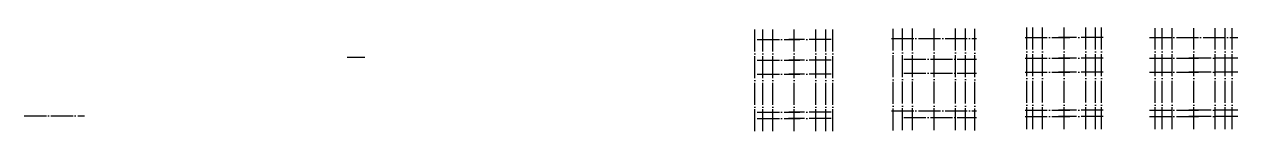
# Model space of a CAD drawing. Extents: x -144404 to 147451, y -180554 to 49126.
# Drawn here: x -72338 to 147451, y 29920 to 49126 of the extents above; entities that cross this region are included whole.
import ezdxf

# ---------------------------------------------------------------- set-up
doc = ezdxf.new("R2010")
doc.units = 0
doc.header["$LTSCALE"] = 2000
doc.header["$MEASUREMENT"] = 0
doc.linetypes.add('DOTE', pattern=[2.42, 2, -0.2, 0.02, -0.2])
doc.layers.add('DOTE', color=1, linetype='DOTE')

msp = doc.modelspace()

# ---------------------------------------------------------------- linework, layer by layer
at = {"layer": 'DOTE'}
for p, q in [((60014.9, 29920), (60014.9, 48759.4)), ((61433.4, 29920), (61433.4, 48759.4)), ((63233.4, 29920), (63233.4, 48759.4)), ((67133.4, 29920), (67133.4, 48759.4)), ((67133.4, 29920), (67133.4, 48759.4)), ((71033.4, 29920), (71033.4, 48759.4)), ((72833.4, 29920), (72833.4, 48759.4)), ((74101.8, 29920), (74101.8, 48759.4)), ((85030.8, 30070.5), (85030.8, 48946.7)), ((86741.3, 30107.4), (86741.3, 48946.7)), ((88541.3, 30115.5), (88541.3, 48954.9)), ((92441.3, 30107.4), (92441.3, 48946.7)), ((92441.3, 30107.4), (92441.3, 48946.7)), ((96341.3, 30115.5), (96341.3, 48954.9)), ((98141.3, 30107.4), (98141.3, 48946.7)), ((99851.8, 30070.5), (99851.8, 48946.7)), ((109271.4, 30278.9), (109271.4, 49118.2)), ((110310.9, 30278.9), (110310.9, 49118.2)), ((112110.9, 30287), (112110.9, 49126.4)), ((116010.9, 30278.9), (116010.9, 49118.2)), ((116010.9, 30278.9), (116010.9, 49118.2)), ((119910.9, 30287), (119910.9, 49126.4)), ((121710.9, 30278.9), (121710.9, 49118.2)), ((122750.4, 30278.9), (122750.4, 49118.2)), ((132481.3, 30278.9), (132481.3, 48656.3)), ((133772.1, 30278.9), (133772.1, 48656.3)), ((135572.1, 30287), (135572.1, 48664.5)), ((139472.1, 30278.9), (139472.1, 48656.3)), ((139472.1, 30278.9), (139472.1, 48656.3)), ((143372.1, 30287), (143372.1, 48664.5)), ((145172.1, 30278.9), (145172.1, 48656.3)), ((146462.8, 30278.9), (146462.8, 48656.3)), ((60433.4, 46624.7), (68133.4, 46624.7)), ((73833.4, 46624.7), (66133.4, 46624.7)), ((84768.2, 46812.1), (100114.3, 46812.1)), ((108930.6, 46983.5), (117010.9, 46983.5)), ((123091.1, 46983.5), (115010.9, 46983.5)), ((131493, 46983.5), (147451.1, 46983.5)), ((-13839.4, 43424.7), (-10672.2, 43424.7)), ((60433.4, 42874.7), (68133.4, 42874.7)), ((73833.4, 42874.7), (66133.4, 42874.7)), ((86957.7, 43062.1), (100114.3, 43062.1)), ((108930.6, 43233.5), (117010.9, 43233.5)), ((123091.1, 43233.5), (115010.9, 43233.5)), ((131493, 43233.5), (140472.1, 43233.5)), ((147451.1, 43233.5), (138472.1, 43233.5)), ((60433.4, 40324.7), (68133.4, 40324.7)), ((73833.4, 40324.7), (66133.4, 40324.7)), ((86957.7, 40512.1), (100114.3, 40512.1)), ((108930.6, 40683.5), (117010.9, 40683.5)), ((123091.1, 40683.5), (115010.9, 40683.5)), ((131493, 40683.5), (140472.1, 40683.5)), ((147451.1, 40683.5), (138472.1, 40683.5)), ((60433.4, 33424.7), (68133.4, 33424.7)), ((73833.4, 33424.7), (66133.4, 33424.7)), ((84768.2, 33612.1), (100114.3, 33612.1)), ((108930.6, 33783.5), (117010.9, 33783.5)), ((123091.1, 33783.5), (115010.9, 33783.5)), ((131493, 33783.5), (140472.1, 33783.5)), ((147451.1, 33783.5), (138472.1, 33783.5)), ((-72338.4, 32735.5), (-61452.3, 32735.5)), ((60433.4, 32224.7), (68173.4, 32224.7)), ((73833.4, 32224.7), (66093.4, 32224.7)), ((86957.7, 32412.1), (100114.3, 32412.1)), ((108930.6, 32583.5), (117050.9, 32583.5)), ((123091.1, 32583.5), (114970.9, 32583.5)), ((131493, 32583.5), (140472.1, 32583.5)), ((147451.1, 32583.5), (138472.1, 32583.5))]:
    msp.add_line(p, q, dxfattribs=at)

doc.saveas('drawing.dxf')
